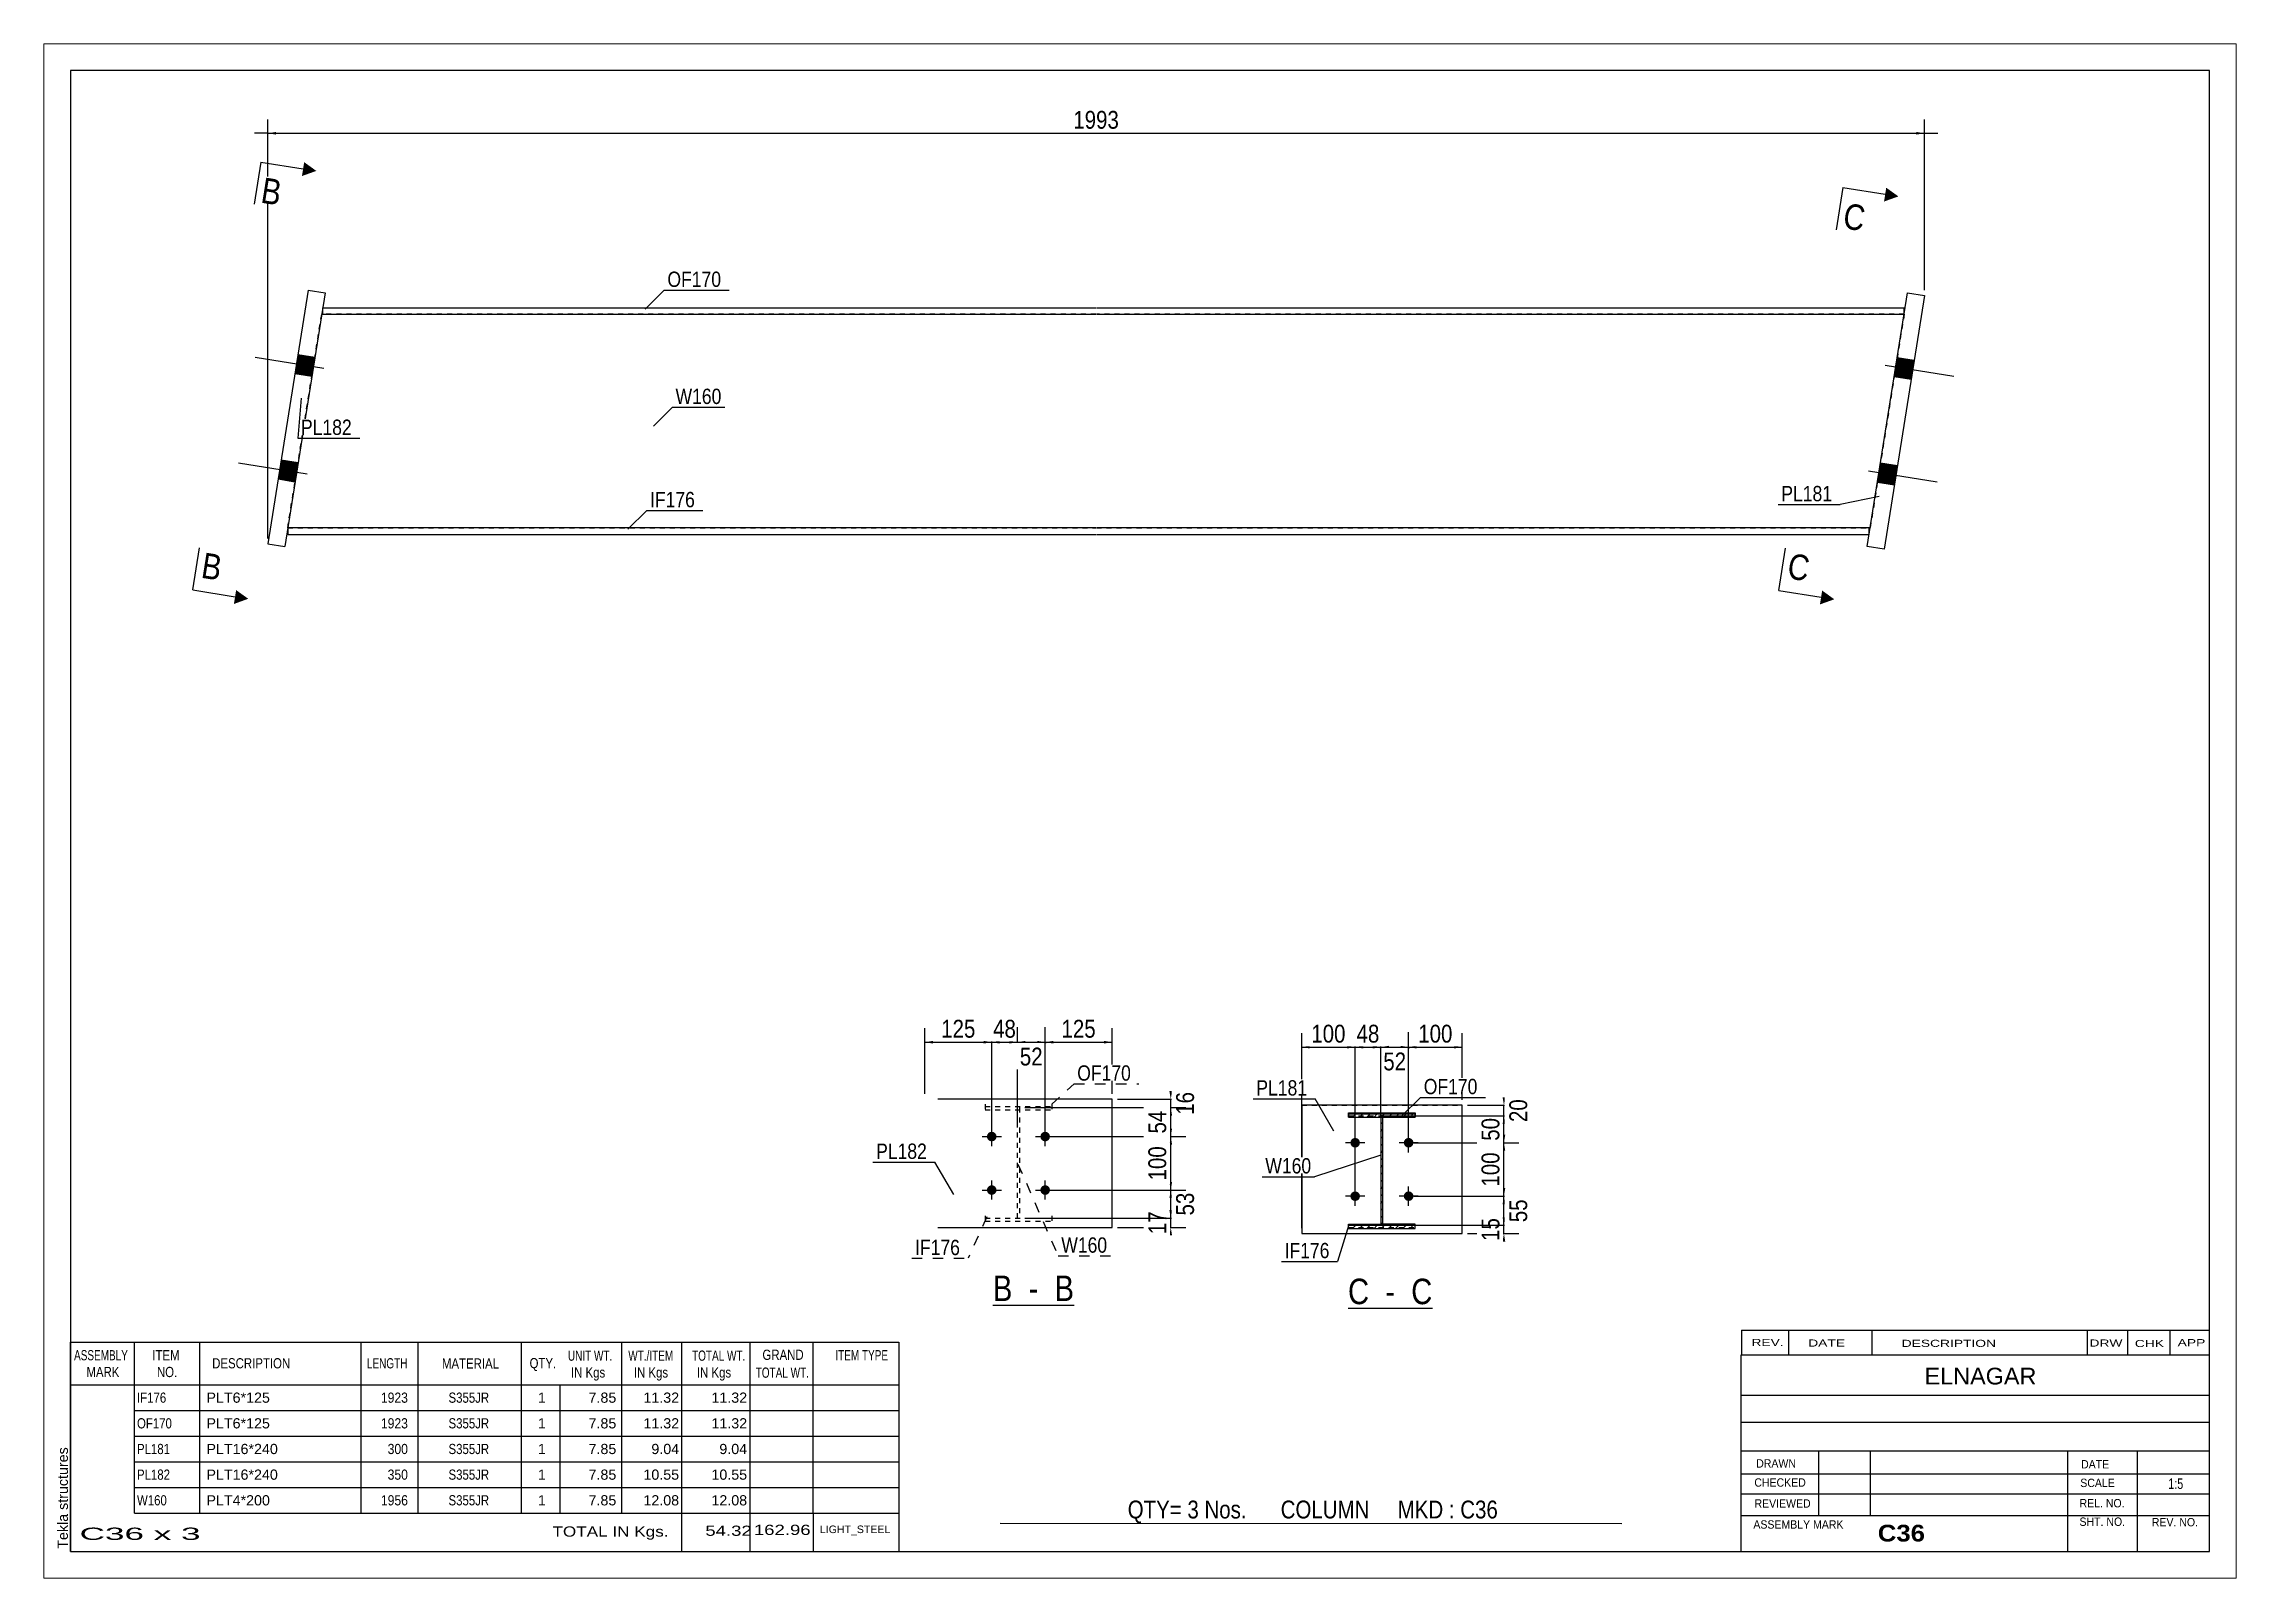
# Paper-space layout 'Layout1' of a CAD drawing. Header units: millimetres. Extents: x 0 to 410, y 0 to 287.
# The model-space entities are those that its viewports show. They can reach past a viewport. Long polylines and large blocks are cut down to what shows.
import ezdxf

# ---------------------------------------------------------------- set-up
doc = ezdxf.new("R2010")
doc.units = ezdxf.units.MM
doc.linetypes.add('DXK_LINE_DOT1', pattern=[1.8814, 0.9407, -0.9407])
doc.linetypes.add('DXK_LINE_DOT2', pattern=[3.9198, 1.9599, -1.9599])
doc.layers.add('Viewport layer', color=7, linetype='Continuous', plot=False)
doc.styles.add('Arial', font='ARIAL.TTF', dxfattribs={"height": 0.2})
doc.styles.add('Arial Bold', font='ARIALBD.TTF', dxfattribs={"height": 0.2})
doc.styles.add('Arial Narrow', font='ARIALN.TTF', dxfattribs={"height": 0.2})

# ---------------------------------------------------------------- blocks, each defined once
blk = doc.blocks.new('Unknown-623536022-1209')
at = {"color": 5, "linetype": 'Continuous'}
for p, q in [((163.83, 85.55), (-236.17, 85.55)), ((-236.17, 85.55), (-236.17, -191.45)), ((163.83, -191.45), (163.83, 85.55)), ((-236.17, -191.45), (163.83, -191.45))]:
    blk.add_line(p, q, dxfattribs=at)
at = {"color": 174, "linetype": 'Continuous', "style": 'Arial'}
blk.add_text('Tekla structures', height=1.9102, rotation=90, dxfattribs=at).set_placement((-236.67, -190.95))
blk = doc.blocks.new('Unknown-623536022-13 - 1518')
at = {"color": 7, "linetype": 'Continuous'}
blk.add_line((-63.68, -145.37), (-48.51, -145.37), dxfattribs=at)
at = {"color": 0, "linetype": 'Continuous'}
blk.add_wipeout([(-60.03, -144.62), (-60.03, -139.62), (-63.68, -139.62), (-63.68, -144.62)], dxfattribs=at)
blk.add_wipeout([(-53.66, -144.62), (-53.66, -139.62), (-58.53, -139.62), (-58.53, -144.62)], dxfattribs=at)
at = {"color": 6, "linetype": 'Continuous', "style": 'Arial Narrow'}
for s, height, p in [('B', 4.77, (-63.68, -144.62)), (' - ', 4.772, (-58.53, -144.62))]:
    blk.add_text(s, height=height, dxfattribs=at).set_placement(p)
at = {"color": 0, "linetype": 'Continuous'}
blk.add_wipeout([(-48.51, -144.62), (-48.51, -139.62), (-52.16, -139.62), (-52.16, -144.62)], dxfattribs=at)
at = {"color": 6, "linetype": 'Continuous', "style": 'Arial Narrow'}
blk.add_text('B', height=4.77, dxfattribs=at).set_placement((-52.16, -144.62))
blk = doc.blocks.new('Unknown-623536022-14 - 1643')
at = {"color": 7, "linetype": 'Continuous'}
blk.add_line((2.73, -145.95), (18.51, -145.95), dxfattribs=at)
at = {"color": 0, "linetype": 'Continuous'}
blk.add_wipeout([(6.68, -145.2), (6.68, -140.2), (2.73, -140.2), (2.73, -145.2)], dxfattribs=at)
blk.add_wipeout([(13.05, -145.2), (13.05, -140.2), (8.18, -140.2), (8.18, -145.2)], dxfattribs=at)
at = {"color": 6, "linetype": 'Continuous', "style": 'Arial Narrow'}
for s, height, p in [('C', 4.77, (2.73, -145.2)), (' - ', 4.772, (8.18, -145.2))]:
    blk.add_text(s, height=height, dxfattribs=at).set_placement(p)
at = {"color": 0, "linetype": 'Continuous'}
blk.add_wipeout([(18.51, -145.2), (18.51, -140.2), (14.55, -140.2), (14.55, -145.2)], dxfattribs=at)
at = {"color": 6, "linetype": 'Continuous', "style": 'Arial Narrow'}
blk.add_text('C', height=4.77, dxfattribs=at).set_placement((14.55, -145.2))
blk = doc.blocks.new('Part-623536022-1344 - 1336')
at = {"color": 7, "linetype": 'DXK_LINE_DOT1'}
for p, q in [((-195.57, 0), (-189.2, 40)), ((-44.42, 40), (-189.05, 40)), ((106.74, 40), (-44.32, 40)), ((106.74, 40), (100.38, 0)), ((-195.57, 0), (-44.42, 0)), ((-44.32, 0), (100.22, 0))]:
    blk.add_line(p, q, dxfattribs=at)
at = {"color": 2, "linetype": 'Continuous'}
for p, q in [((-189.05, 40), (-189.2, 40)), ((100.22, 0), (100.38, 0))]:
    blk.add_line(p, q, dxfattribs=at)
blk = doc.blocks.new('Bolt-623536022-1338 - 1336')
at = {"linetype": 'Continuous'}
for points in [[(-193.65, 32.4), (-194.22, 28.85), (-191.06, 28.35), (-190.49, 31.9)], [(-193.65, 32.4), (-194.22, 28.85), (-191.06, 28.35), (-190.49, 31.9)], [(-196.79, 12.65), (-197.36, 9.1), (-194.2, 8.59), (-193.63, 12.15)], [(-196.79, 12.65), (-197.36, 9.1), (-194.2, 8.59), (-193.63, 12.15)]]:
    blk.add_hatch(color=3, dxfattribs=at).paths.add_polyline_path(points)
at = {"color": 3, "linetype": 'Continuous'}
for p, q in [((-188.8, 29.81), (-201.64, 31.85)), ((-188.8, 29.81), (-201.64, 31.85)), ((-191.06, 28.35), (-194.22, 28.85)), ((-191.06, 28.35), (-194.22, 28.85)), ((-190.49, 31.9), (-193.65, 32.4)), ((-190.49, 31.9), (-193.65, 32.4)), ((-193.63, 12.15), (-196.79, 12.65)), ((-193.63, 12.15), (-196.79, 12.65)), ((-191.94, 10.06), (-204.78, 12.1)), ((-191.94, 10.06), (-204.78, 12.1)), ((-194.2, 8.59), (-197.36, 9.1)), ((-194.2, 8.59), (-197.36, 9.1))]:
    blk.add_line(p, q, dxfattribs=at)
blk = doc.blocks.new('Bolt-623536022-1339 - 1336')
at = {"linetype": 'Continuous'}
for points in [[(105.45, 31.9), (104.89, 28.35), (108.05, 27.84), (108.61, 31.4)], [(105.45, 31.9), (104.89, 28.35), (108.05, 27.84), (108.61, 31.4)], [(102.31, 12.15), (101.75, 8.59), (104.91, 8.09), (105.47, 11.65)], [(102.31, 12.15), (101.75, 8.59), (104.91, 8.09), (105.47, 11.65)]]:
    blk.add_hatch(color=3, dxfattribs=at).paths.add_polyline_path(points)
at = {"color": 3, "linetype": 'Continuous'}
for p, q in [((103.19, 30.44), (116.03, 28.4)), ((103.19, 30.44), (116.03, 28.4)), ((105.45, 31.9), (108.61, 31.4)), ((105.45, 31.9), (108.61, 31.4)), ((104.89, 28.35), (108.05, 27.84)), ((104.89, 28.35), (108.05, 27.84)), ((100.05, 10.69), (112.89, 8.64)), ((100.05, 10.69), (112.89, 8.64)), ((101.75, 8.59), (104.91, 8.09)), ((101.75, 8.59), (104.91, 8.09)), ((102.31, 12.15), (105.47, 11.65)), ((102.31, 12.15), (105.47, 11.65))]:
    blk.add_line(p, q, dxfattribs=at)
blk = doc.blocks.new('Part-623536022-1366 - 1336')
at = {"color": 2, "linetype": 'Continuous'}
for p, q in [((-191.74, 44.45), (-199.27, -2.95)), ((-188.58, 43.95), (-196.11, -3.45)), ((-191.74, 44.45), (-188.58, 43.95)), ((-199.27, -2.95), (-196.11, -3.45))]:
    blk.add_line(p, q, dxfattribs=at)
blk = doc.blocks.new('Part-623536022-1371 - 1336')
at = {"color": 2, "linetype": 'Continuous'}
for p, q in [((99.83, -3.45), (107.37, 43.95)), ((110.53, 43.45), (102.99, -3.96)), ((107.37, 43.95), (110.53, 43.45)), ((102.99, -3.96), (99.83, -3.45))]:
    blk.add_line(p, q, dxfattribs=at)
blk = doc.blocks.new('Part-623536022-1393 - 1336')
at = {"color": 2, "linetype": 'Continuous'}
for p, q in [((-44.42, 0), (-195.57, 0)), ((-195.57, 0), (-195.57, -1.2)), ((100.22, 0), (-44.32, 0)), ((100.22, -1), (100.22, 0)), ((-195.57, -1.2), (-44.42, -1.2)), ((-44.32, -1.2), (100.19, -1.2))]:
    blk.add_line(p, q, dxfattribs=at)
at = {"color": 7, "linetype": 'DXK_LINE_DOT1'}
for p, q in [((100.19, -1.2), (100.22, -1.2)), ((100.22, -1.2), (100.22, -1))]:
    blk.add_line(p, q, dxfattribs=at)
blk = doc.blocks.new('Part-623536022-1415 - 1336')
at = {"color": 7, "linetype": 'DXK_LINE_DOT1'}
for q in [(-189.01, 41.2), (-189.05, 41)]:
    blk.add_line((-189.05, 41.2), q, dxfattribs=at)
at = {"color": 2, "linetype": 'Continuous'}
for p, q in [((-189.01, 41.2), (-44.42, 41.2)), ((-44.32, 41.2), (106.74, 41.2)), ((106.74, 40), (106.74, 41.2)), ((-189.05, 41), (-189.05, 40)), ((-189.05, 40), (-44.42, 40)), ((-44.32, 40), (106.74, 40))]:
    blk.add_line(p, q, dxfattribs=at)
blk = doc.blocks.new('Part-623536022-1524 - 1518')
at = {"color": 7, "linetype": 'DXK_LINE_DOT1'}
for p, q in [((-65.15, -107.81), (-65.15, -108.84)), ((-65.15, -108.25), (-52.65, -108.25)), ((-65.15, -108.84), (-52.65, -108.84)), ((-52.65, -107.81), (-52.65, -108.84))]:
    blk.add_line(p, q, dxfattribs=at)
blk = doc.blocks.new('Part-623536022-1529 - 1518')
at = {"color": 7, "linetype": 'DXK_LINE_DOT1'}
for p, q in [((-65.15, -128.67), (-65.15, -129.7)), ((-65.15, -129.1), (-52.65, -129.1)), ((-65.15, -129.7), (-52.65, -129.7)), ((-52.65, -128.67), (-52.65, -129.7))]:
    blk.add_line(p, q, dxfattribs=at)
blk = doc.blocks.new('Bolt-623536022-1542 - 1518')
at = {"linetype": 'Continuous'}
for points in [[(-64.8, -113.85, -1), (-63, -113.85, -1)], [(-54.8, -113.85, -1), (-53, -113.85, -1)], [(-64.8, -123.85, -1), (-63, -123.85, -1)], [(-54.8, -123.85, -1), (-53, -123.85, -1)]]:
    blk.add_hatch(color=3, dxfattribs=at).paths.add_polyline_path(points)
at = {"color": 3, "linetype": 'Continuous'}
for p, q in [((-65.7, -113.85), (-62.1, -113.85)), ((-63.9, -115.65), (-63.9, -112.05)), ((-55.7, -113.85), (-52.1, -113.85)), ((-53.9, -115.65), (-53.9, -112.05)), ((-63.9, -125.65), (-63.9, -122.05)), ((-53.9, -125.65), (-53.9, -122.05)), ((-65.7, -123.85), (-62.1, -123.85)), ((-55.7, -123.85), (-52.1, -123.85))]:
    blk.add_line(p, q, dxfattribs=at)
blk = doc.blocks.new('Part-623536022-1535 - 1518')
at = {"color": 2, "linetype": 'Continuous'}
for p, q in [((-41.4, -106.85), (-73.97, -106.85)), ((-41.4, -130.85), (-41.4, -106.85)), ((-73.97, -130.85), (-41.4, -130.85))]:
    blk.add_line(p, q, dxfattribs=at)
blk = doc.blocks.new('Part-623536022-1540 - 1518')
at = {"color": 7, "linetype": 'DXK_LINE_DOT1'}
for p, q in [((-59.1, -129.1), (-59.1, -108.42)), ((-59.1, -108.85), (-58.7, -108.85)), ((-58.7, -108.42), (-58.7, -129.1))]:
    blk.add_line(p, q, dxfattribs=at)
blk = doc.blocks.new('Part-623536022-1662 - 1643')
at = {"linetype": 'Continuous'}
h = blk.add_hatch(dxfattribs=at)
h.set_pattern_fill('', scale=0.3, style=0, pattern_type=0)
h.set_pattern_definition([(45, (2.8157, -130.4529), (-0.67352, 0.67352), [])])
h.paths.add_polyline_path([(15.32, -130.45), (2.82, -130.45), (2.82, -131.06), (15.32, -131.06)])
at = {"color": 2, "linetype": 'Continuous'}
for p, q in [((2.82, -130.26), (8.87, -130.26)), ((2.82, -130.45), (2.82, -130.26)), ((2.82, -131.06), (2.82, -130.45)), ((2.82, -130.45), (15.32, -130.45)), ((2.82, -131.06), (15.32, -131.06)), ((15.32, -130.26), (9.27, -130.26)), ((15.32, -130.45), (15.32, -130.26)), ((15.32, -131.06), (15.32, -130.45))]:
    blk.add_line(p, q, dxfattribs=at)
at = {"color": 7, "linetype": 'DXK_LINE_DOT1'}
for p, q in [((2.82, -131.06), (2.82, -130.45)), ((2.82, -130.86), (15.32, -130.86)), ((9.27, -130.26), (8.87, -130.26)), ((15.32, -131.06), (15.32, -130.45))]:
    blk.add_line(p, q, dxfattribs=at)
blk = doc.blocks.new('Bolt-623536022-1646 - 1643')
at = {"linetype": 'Continuous'}
for points in [[(3.17, -115, -1), (4.97, -115, -1)], [(13.17, -115, -1), (14.97, -115, -1)], [(3.17, -125, -1), (4.97, -125, -1)], [(13.17, -125, -1), (14.97, -125, -1)]]:
    blk.add_hatch(color=3, dxfattribs=at).paths.add_polyline_path(points)
at = {"color": 3, "linetype": 'Continuous'}
for p, q in [((4.07, -116.8), (4.07, -113.2)), ((14.07, -116.8), (14.07, -113.2)), ((5.87, -115), (2.27, -115)), ((15.87, -115), (12.27, -115)), ((5.87, -125), (2.27, -125)), ((4.07, -126.8), (4.07, -123.2)), ((15.87, -125), (12.27, -125)), ((14.07, -126.8), (14.07, -123.2))]:
    blk.add_line(p, q, dxfattribs=at)
blk = doc.blocks.new('Part-623536022-1651 - 1643')
at = {"linetype": 'Continuous'}
h = blk.add_hatch(dxfattribs=at)
h.set_pattern_fill('', scale=0.3, style=0, pattern_type=0)
h.set_pattern_definition([(45, (8.8657, -110.2016), (-0.67352, 0.67352), [])])
h.paths.add_polyline_path([(9.27, -110.2), (8.87, -110.2), (8.87, -130.45), (9.27, -130.45)])
at = {"color": 7, "linetype": 'DXK_LINE_DOT1'}
for p, q in [((9.27, -110), (8.87, -110)), ((8.87, -110), (8.87, -130.45)), ((9.27, -130.45), (9.27, -110)), ((8.87, -130.25), (9.27, -130.25))]:
    blk.add_line(p, q, dxfattribs=at)
at = {"color": 2, "linetype": 'Continuous'}
for p, q in [((9.27, -110.2), (8.87, -110.2)), ((8.87, -110.2), (8.87, -130.45)), ((9.27, -130.45), (9.27, -110.2)), ((8.87, -130.45), (9.27, -130.45))]:
    blk.add_line(p, q, dxfattribs=at)
blk = doc.blocks.new('Part-623536022-1657 - 1643')
at = {"color": 2, "linetype": 'Continuous'}
for p, q in [((24.07, -108), (-5.93, -108)), ((-5.93, -108), (-5.93, -132)), ((24.07, -132), (24.07, -108)), ((-5.93, -132), (24.07, -132))]:
    blk.add_line(p, q, dxfattribs=at)
at = {"color": 7, "linetype": 'DXK_LINE_DOT1'}
for p, q in [((-5.93, -108), (24.07, -108)), ((-5.93, -132), (24.07, -132))]:
    blk.add_line(p, q, dxfattribs=at)
blk = doc.blocks.new('Part-623536022-1667 - 1643')
at = {"linetype": 'Continuous'}
h = blk.add_hatch(dxfattribs=at)
h.set_pattern_fill('', scale=0.3, style=0, pattern_type=0)
h.set_pattern_definition([(45, (2.8157, -109.59405), (-0.67352, 0.67352), [])])
h.paths.add_polyline_path([(15.32, -109.59), (2.82, -109.59), (2.82, -110.2), (15.32, -110.2)])
at = {"color": 2, "linetype": 'Continuous'}
for p, q in [((2.82, -109.59), (2.82, -109.41)), ((2.82, -109.41), (15.32, -109.41)), ((2.82, -110.2), (2.82, -109.59)), ((2.82, -109.59), (15.32, -109.59)), ((2.82, -110.2), (15.32, -110.2)), ((15.32, -109.41), (15.32, -109.59)), ((15.32, -110.2), (15.32, -109.59))]:
    blk.add_line(p, q, dxfattribs=at)
at = {"color": 7, "linetype": 'DXK_LINE_DOT1'}
for p, q in [((2.82, -109.59), (2.82, -110.2)), ((2.82, -110), (8.87, -110)), ((9.27, -110), (15.32, -110)), ((15.32, -109.59), (15.32, -110.2))]:
    blk.add_line(p, q, dxfattribs=at)
blk = doc.blocks.new('StraightDimension-623536022-1477 - 1336')
at = {"linetype": 'Continuous'}
for points in [[(-197.77, 73.57), (-199.27, 73.82), (-197.77, 74.07)], [(109.03, 74.07), (110.53, 73.82), (109.03, 73.57)]]:
    blk.add_hatch(color=4, dxfattribs=at).paths.add_polyline_path(points)
at = {"color": 4, "linetype": 'Continuous'}
for p, q in [((-199.27, 73.82), (-201.77, 73.82)), ((-199.27, -1.95), (-199.27, 76.42)), ((-199.27, 73.82), (110.53, 73.82)), ((110.53, 44.45), (110.53, 76.42)), ((110.53, 73.82), (113.03, 73.82))]:
    blk.add_line(p, q, dxfattribs=at)
at = {"color": 0}
blk.add_wipeout([(-39.41, 73.97), (-39.41, 78.87), (-49.34, 78.87), (-49.34, 73.97)], dxfattribs=at)
at = {"color": 4, "style": 'Arial Narrow'}
blk.add_text('1993', height=3.34, dxfattribs=at).set_placement((-48.64, 74.67))
blk = doc.blocks.new('StraightDimension-623536022-1583 - 1518')
at = {"linetype": 'Continuous'}
for points in [[(-30.17, -105.35), (-30.42, -106.85), (-30.67, -105.35)], [(-30.67, -109.92), (-30.42, -108.42), (-30.17, -109.92)]]:
    blk.add_hatch(color=4, dxfattribs=at).paths.add_polyline_path(points)
at = {"color": 4, "linetype": 'Continuous'}
for p, q in [((-57.7, -108.42), (-27.82, -108.42)), ((-40.4, -106.85), (-27.82, -106.85)), ((-30.42, -108.42), (-30.42, -106.85))]:
    blk.add_line(p, q, dxfattribs=at)
at = {"color": 0}
blk.add_wipeout([(-25.37, -104.8), (-30.27, -104.8), (-30.27, -110.47), (-25.37, -110.47)], dxfattribs=at)
at = {"color": 4, "style": 'Arial Narrow'}
blk.add_text('16', height=3.34, rotation=90.0002, dxfattribs=at).set_placement((-26.07, -109.77))
blk = doc.blocks.new('StraightDimension-623536022-1544 - 1518')
at = {"linetype": 'Continuous'}
for points in [[(-30.17, -127.6), (-30.42, -129.1), (-30.67, -127.6)], [(-30.67, -132.35), (-30.42, -130.85), (-30.17, -132.35)]]:
    blk.add_hatch(color=4, dxfattribs=at).paths.add_polyline_path(points)
at = {"color": 4, "linetype": 'Continuous'}
for p, q in [((-57.7, -129.1), (-27.62, -129.1)), ((-40.4, -130.85), (-27.62, -130.85)), ((-30.42, -130.85), (-30.42, -129.1))]:
    blk.add_line(p, q, dxfattribs=at)
at = {"color": 0}
blk.add_wipeout([(-30.57, -127.14), (-35.47, -127.14), (-35.47, -132.81), (-30.57, -132.81)], dxfattribs=at)
at = {"color": 4, "style": 'Arial Narrow'}
blk.add_text('17', height=3.34, rotation=90.0002, dxfattribs=at).set_placement((-31.27, -132.11))
blk = doc.blocks.new('StraightDimension-623536022-1552 - 1518')
at = {"linetype": 'Continuous'}
for points in [[(-30.67, -125.35), (-30.42, -123.85), (-30.17, -125.35)], [(-30.17, -127.6), (-30.42, -129.1), (-30.67, -127.6)]]:
    blk.add_hatch(color=4, dxfattribs=at).paths.add_polyline_path(points)
at = {"color": 4, "linetype": 'Continuous'}
for p, q in [((-52.9, -123.85), (-27.82, -123.85)), ((-30.42, -129.1), (-30.42, -123.85)), ((-57.7, -129.1), (-27.82, -129.1))]:
    blk.add_line(p, q, dxfattribs=at)
at = {"color": 0}
blk.add_wipeout([(-25.37, -123.64), (-30.27, -123.64), (-30.27, -129.31), (-25.37, -129.31)], dxfattribs=at)
at = {"color": 4, "style": 'Arial Narrow'}
blk.add_text('53', height=3.34, rotation=90.0002, dxfattribs=at).set_placement((-26.07, -128.61))
blk = doc.blocks.new('StraightDimension-623536022-1560 - 1518')
at = {"linetype": 'Continuous'}
for points in [[(-30.67, -115.35), (-30.42, -113.85), (-30.17, -115.35)], [(-30.17, -122.35), (-30.42, -123.85), (-30.67, -122.35)]]:
    blk.add_hatch(color=4, dxfattribs=at).paths.add_polyline_path(points)
at = {"color": 4, "linetype": 'Continuous'}
for p, q in [((-52.9, -113.85), (-27.62, -113.85)), ((-30.42, -123.85), (-30.42, -113.85)), ((-52.9, -123.85), (-27.62, -123.85))]:
    blk.add_line(p, q, dxfattribs=at)
at = {"color": 0}
blk.add_wipeout([(-30.57, -114.95), (-35.47, -114.95), (-35.47, -122.75), (-30.57, -122.75)], dxfattribs=at)
at = {"color": 4, "style": 'Arial Narrow'}
blk.add_text('100', height=3.34, rotation=90.0002, dxfattribs=at).set_placement((-31.27, -122.05))
blk = doc.blocks.new('StraightDimension-623536022-1570 - 1518')
at = {"linetype": 'Continuous'}
for points in [[(-30.67, -109.92), (-30.42, -108.42), (-30.17, -109.92)], [(-30.17, -112.35), (-30.42, -113.85), (-30.67, -112.35)]]:
    blk.add_hatch(color=4, dxfattribs=at).paths.add_polyline_path(points)
at = {"color": 4, "linetype": 'Continuous'}
for p, q in [((-57.7, -108.42), (-27.62, -108.42)), ((-30.42, -113.85), (-30.42, -108.42)), ((-52.9, -113.85), (-27.62, -113.85))]:
    blk.add_line(p, q, dxfattribs=at)
at = {"color": 0}
blk.add_wipeout([(-30.57, -108.3), (-35.47, -108.3), (-35.47, -113.97), (-30.57, -113.97)], dxfattribs=at)
at = {"color": 4, "style": 'Arial Narrow'}
blk.add_text('54', height=3.34, rotation=90.0002, dxfattribs=at).set_placement((-31.27, -113.27))
blk = doc.blocks.new('StraightDimension-623536022-1597 - 1518')
at = {"linetype": 'Continuous'}
for points in [[(-74.9, -96.45), (-76.4, -96.2), (-74.9, -95.95)], [(-65.4, -95.95), (-63.9, -96.2), (-65.4, -96.45)]]:
    blk.add_hatch(color=4, dxfattribs=at).paths.add_polyline_path(points)
at = {"color": 4, "linetype": 'Continuous'}
for p, q in [((-76.4, -105.85), (-76.4, -93.6)), ((-63.9, -112.85), (-63.9, -93.6)), ((-76.4, -96.2), (-63.9, -96.2))]:
    blk.add_line(p, q, dxfattribs=at)
at = {"color": 0}
blk.add_wipeout([(-66.25, -96.05), (-66.25, -91.15), (-74.05, -91.15), (-74.05, -96.05)], dxfattribs=at)
at = {"color": 4, "style": 'Arial Narrow'}
blk.add_text('125', height=3.34, dxfattribs=at).set_placement((-73.35, -95.35))
blk = doc.blocks.new('StraightDimension-623536022-1607 - 1518')
at = {"linetype": 'Continuous'}
for points in [[(-62.4, -96.45), (-63.9, -96.2), (-62.4, -95.95)], [(-60.6, -95.95), (-59.1, -96.2), (-60.6, -96.45)]]:
    blk.add_hatch(color=4, dxfattribs=at).paths.add_polyline_path(points)
at = {"color": 4, "linetype": 'Continuous'}
for p, q in [((-63.9, -112.85), (-63.9, -93.6)), ((-59.1, -111.28), (-59.1, -93.6)), ((-63.9, -96.2), (-59.1, -96.2))]:
    blk.add_line(p, q, dxfattribs=at)
at = {"color": 0}
blk.add_wipeout([(-58.67, -96.05), (-58.67, -91.15), (-64.34, -91.15), (-64.34, -96.05)], dxfattribs=at)
at = {"color": 4, "style": 'Arial Narrow'}
blk.add_text('48', height=3.34, dxfattribs=at).set_placement((-63.64, -95.35))
blk = doc.blocks.new('StraightDimension-623536022-1620 - 1518')
at = {"linetype": 'Continuous'}
for points in [[(-57.6, -96.45), (-59.1, -96.2), (-57.6, -95.95)], [(-55.4, -95.95), (-53.9, -96.2), (-55.4, -96.45)]]:
    blk.add_hatch(color=4, dxfattribs=at).paths.add_polyline_path(points)
at = {"color": 4, "linetype": 'Continuous'}
for p, q in [((-59.1, -111.28), (-59.1, -93.4)), ((-53.9, -112.85), (-53.9, -93.4)), ((-59.1, -96.2), (-53.9, -96.2))]:
    blk.add_line(p, q, dxfattribs=at)
at = {"color": 0}
blk.add_wipeout([(-53.67, -101.25), (-53.67, -96.35), (-59.34, -96.35), (-59.34, -101.25)], dxfattribs=at)
at = {"color": 4, "style": 'Arial Narrow'}
blk.add_text('52', height=3.34, dxfattribs=at).set_placement((-58.64, -100.55))
blk = doc.blocks.new('StraightDimension-623536022-1631 - 1518')
at = {"linetype": 'Continuous'}
for points in [[(-52.4, -96.45), (-53.9, -96.2), (-52.4, -95.95)], [(-42.9, -95.95), (-41.4, -96.2), (-42.9, -96.45)]]:
    blk.add_hatch(color=4, dxfattribs=at).paths.add_polyline_path(points)
at = {"color": 4, "linetype": 'Continuous'}
for p, q in [((-53.9, -112.85), (-53.9, -93.6)), ((-41.4, -105.85), (-41.4, -93.6)), ((-53.9, -96.2), (-41.4, -96.2))]:
    blk.add_line(p, q, dxfattribs=at)
at = {"color": 0}
blk.add_wipeout([(-43.75, -96.05), (-43.75, -91.15), (-51.55, -91.15), (-51.55, -96.05)], dxfattribs=at)
at = {"color": 4, "style": 'Arial Narrow'}
blk.add_text('125', height=3.34, dxfattribs=at).set_placement((-50.85, -95.35))
blk = doc.blocks.new('StraightDimension-623536022-1711 - 1643')
at = {"linetype": 'Continuous'}
for points in [[(31.64, -116.5), (31.89, -115), (32.14, -116.5)], [(32.14, -123.5), (31.89, -125), (31.64, -123.5)]]:
    blk.add_hatch(color=4, dxfattribs=at).paths.add_polyline_path(points)
at = {"color": 4, "linetype": 'Continuous'}
for p, q in [((15.07, -115), (34.69, -115)), ((31.89, -125), (31.89, -115)), ((15.07, -125), (34.69, -125))]:
    blk.add_line(p, q, dxfattribs=at)
at = {"color": 0}
blk.add_wipeout([(31.74, -116.1), (26.84, -116.1), (26.84, -123.9), (31.74, -123.9)], dxfattribs=at)
at = {"color": 4, "style": 'Arial Narrow'}
blk.add_text('100', height=3.34, rotation=90.0002, dxfattribs=at).set_placement((31.04, -123.2))
blk = doc.blocks.new('StraightDimension-623536022-1722 - 1643')
at = {"linetype": 'Continuous'}
for points in [[(10.37, -97.37), (8.87, -97.12), (10.37, -96.87)], [(12.57, -96.87), (14.07, -97.12), (12.57, -97.37)]]:
    blk.add_hatch(color=4, dxfattribs=at).paths.add_polyline_path(points)
at = {"color": 4, "linetype": 'Continuous'}
for p, q in [((8.87, -110.18), (8.87, -94.32)), ((8.87, -97.12), (14.07, -97.12)), ((14.07, -114), (14.07, -94.32))]:
    blk.add_line(p, q, dxfattribs=at)
at = {"color": 0}
blk.add_wipeout([(14.3, -102.17), (14.3, -97.27), (8.63, -97.27), (8.63, -102.17)], dxfattribs=at)
at = {"color": 4, "style": 'Arial Narrow'}
blk.add_text('52', height=3.34, dxfattribs=at).set_placement((9.33, -101.47))
blk = doc.blocks.new('StraightDimension-623536022-1731 - 1643')
at = {"linetype": 'Continuous'}
for points in [[(15.57, -97.37), (14.07, -97.12), (15.57, -96.87)], [(22.57, -96.87), (24.07, -97.12), (22.57, -97.37)]]:
    blk.add_hatch(color=4, dxfattribs=at).paths.add_polyline_path(points)
at = {"color": 4, "linetype": 'Continuous'}
for p, q in [((14.07, -114), (14.07, -94.52)), ((14.07, -97.12), (24.07, -97.12)), ((24.07, -107), (24.07, -94.52))]:
    blk.add_line(p, q, dxfattribs=at)
at = {"color": 0}
blk.add_wipeout([(22.96, -96.97), (22.96, -92.07), (15.17, -92.07), (15.17, -96.97)], dxfattribs=at)
at = {"color": 4, "style": 'Arial Narrow'}
blk.add_text('100', height=3.34, dxfattribs=at).set_placement((15.87, -96.27))
blk = doc.blocks.new('StraightDimension-623536022-1669 - 1643')
at = {"linetype": 'Continuous'}
for points in [[(31.64, -111.5), (31.89, -110), (32.14, -111.5)], [(32.14, -113.5), (31.89, -115), (31.64, -113.5)]]:
    blk.add_hatch(color=4, dxfattribs=at).paths.add_polyline_path(points)
at = {"color": 4, "linetype": 'Continuous'}
for p, q in [((10.27, -110), (34.69, -110)), ((31.89, -115), (31.89, -110)), ((15.07, -115), (34.69, -115))]:
    blk.add_line(p, q, dxfattribs=at)
at = {"color": 0}
blk.add_wipeout([(31.74, -109.67), (26.84, -109.67), (26.84, -115.33), (31.74, -115.33)], dxfattribs=at)
at = {"color": 4, "style": 'Arial Narrow'}
blk.add_text('50', height=3.34, rotation=90.0002, dxfattribs=at).set_placement((31.04, -114.63))
blk = doc.blocks.new('StraightDimension-623536022-1741 - 1643')
at = {"linetype": 'Continuous'}
for points in [[(-4.43, -97.37), (-5.93, -97.12), (-4.43, -96.87)], [(2.57, -96.87), (4.07, -97.12), (2.57, -97.37)]]:
    blk.add_hatch(color=4, dxfattribs=at).paths.add_polyline_path(points)
at = {"color": 4, "linetype": 'Continuous'}
for p, q in [((-5.93, -131), (-5.93, -94.52)), ((-5.93, -97.12), (4.07, -97.12)), ((4.07, -124), (4.07, -94.52))]:
    blk.add_line(p, q, dxfattribs=at)
at = {"color": 0}
blk.add_wipeout([(2.96, -96.97), (2.96, -92.07), (-4.83, -92.07), (-4.83, -96.97)], dxfattribs=at)
at = {"color": 4, "style": 'Arial Narrow'}
blk.add_text('100', height=3.34, dxfattribs=at).set_placement((-4.13, -96.27))
blk = doc.blocks.new('StraightDimension-623536022-1677 - 1643')
at = {"linetype": 'Continuous'}
for points in [[(32.14, -106.5), (31.89, -108), (31.64, -106.5)], [(31.64, -111.5), (31.89, -110), (32.14, -111.5)]]:
    blk.add_hatch(color=4, dxfattribs=at).paths.add_polyline_path(points)
at = {"color": 4, "linetype": 'Continuous'}
for p, q in [((10.27, -110), (34.49, -110)), ((25.07, -108), (34.49, -108)), ((31.89, -110), (31.89, -108))]:
    blk.add_line(p, q, dxfattribs=at)
at = {"color": 0}
blk.add_wipeout([(36.94, -106.17), (32.04, -106.17), (32.04, -111.83), (36.94, -111.83)], dxfattribs=at)
at = {"color": 4, "style": 'Arial Narrow'}
blk.add_text('20', height=3.34, rotation=90.0002, dxfattribs=at).set_placement((36.24, -111.13))
blk = doc.blocks.new('StraightDimension-623536022-1685 - 1643')
at = {"linetype": 'Continuous'}
for points in [[(32.14, -128.95), (31.89, -130.45), (31.64, -128.95)], [(31.64, -133.5), (31.89, -132), (32.14, -133.5)]]:
    blk.add_hatch(color=4, dxfattribs=at).paths.add_polyline_path(points)
at = {"color": 4, "linetype": 'Continuous'}
for p, q in [((10.27, -130.45), (34.69, -130.45)), ((31.89, -132), (31.89, -130.45)), ((25.07, -132), (34.69, -132))]:
    blk.add_line(p, q, dxfattribs=at)
at = {"color": 0}
blk.add_wipeout([(31.74, -128.39), (26.84, -128.39), (26.84, -134.06), (31.74, -134.06)], dxfattribs=at)
at = {"color": 4, "style": 'Arial Narrow'}
blk.add_text('15', height=3.34, rotation=90.0002, dxfattribs=at).set_placement((31.04, -133.36))
blk = doc.blocks.new('StraightDimension-623536022-1698 - 1643')
at = {"linetype": 'Continuous'}
for points in [[(31.64, -126.5), (31.89, -125), (32.14, -126.5)], [(32.14, -128.95), (31.89, -130.45), (31.64, -128.95)]]:
    blk.add_hatch(color=4, dxfattribs=at).paths.add_polyline_path(points)
at = {"color": 4, "linetype": 'Continuous'}
for p, q in [((15.07, -125), (34.49, -125)), ((31.89, -130.45), (31.89, -125)), ((10.27, -130.45), (34.49, -130.45))]:
    blk.add_line(p, q, dxfattribs=at)
at = {"color": 0}
blk.add_wipeout([(36.94, -124.89), (32.04, -124.89), (32.04, -130.56), (36.94, -130.56)], dxfattribs=at)
at = {"color": 4, "style": 'Arial Narrow'}
blk.add_text('55', height=3.34, rotation=90.0002, dxfattribs=at).set_placement((36.24, -129.86))
blk = doc.blocks.new('StraightDimension-623536022-1751 - 1643')
at = {"linetype": 'Continuous'}
for points in [[(5.57, -97.37), (4.07, -97.12), (5.57, -96.87)], [(7.37, -96.87), (8.87, -97.12), (7.37, -97.37)]]:
    blk.add_hatch(color=4, dxfattribs=at).paths.add_polyline_path(points)
at = {"color": 4, "linetype": 'Continuous'}
for p, q in [((4.07, -124), (4.07, -94.52)), ((4.07, -97.12), (8.87, -97.12)), ((8.87, -110.18), (8.87, -94.52))]:
    blk.add_line(p, q, dxfattribs=at)
at = {"color": 0}
blk.add_wipeout([(9.3, -96.97), (9.3, -92.07), (3.63, -92.07), (3.63, -96.97)], dxfattribs=at)
at = {"color": 4, "style": 'Arial Narrow'}
blk.add_text('48', height=3.34, dxfattribs=at).set_placement((4.33, -96.27))
blk = doc.blocks.new('CBS_REVISION-623536022-2016')
at = {"color": 7, "linetype": 'Continuous'}
for p, q in [((76.32, -150.06), (76.32, -154.69)), ((76.32, -150.07), (163.82, -150.07)), ((85.11, -150.06), (85.11, -154.69)), ((100.71, -150.06), (100.71, -154.63)), ((140.97, -150.06), (140.97, -154.69)), ((148.51, -150.06), (148.51, -154.69)), ((156.45, -150.07), (156.45, -154.69)), ((76.32, -154.69), (163.82, -154.69))]:
    blk.add_line(p, q, dxfattribs=at)
at = {"color": 7, "style": 'Arial Narrow', "width": 1.7}
for s, height, p in [('REV.', 1.326, (78.18, -153.02)), ('DATE', 1.326, (88.8, -153.13)), ('DESCRIPTION', 1.3257, (106.28, -153.19)), ('DRW', 1.326, (141.4, -153.13)), ('CHK', 1.326, (149.88, -153.22)), ('APP', 1.326, (157.89, -153.06))]:
    blk.add_text(s, height=height, dxfattribs=at).set_placement(p)
blk = doc.blocks.new('CBS_BOM-623536022-2013')
at = {"color": 7, "linetype": 'Continuous'}
for p, q in [((-236.21, -160.28), (-236.21, -152.28)), ((-236.2, -152.28), (-81.28, -152.28)), ((-224.21, -160.28), (-224.21, -152.28)), ((-212.02, -160.28), (-212.02, -152.28)), ((-181.85, -160.28), (-181.85, -152.28)), ((-171.17, -160.28), (-171.17, -152.28)), ((-151.85, -160.28), (-151.85, -152.28)), ((-133.05, -160.28), (-133.05, -152.28)), ((-121.84, -160.28), (-121.84, -152.28)), ((-109.06, -160.28), (-109.06, -152.28)), ((-97.31, -160.28), (-97.31, -152.28)), ((-81.28, -152.28), (-81.29, -160.27)), ((-236.21, -160.28), (-81.28, -160.28)), ((-236.21, -165.08), (-236.21, -160.28)), ((-224.21, -165.08), (-224.21, -160.28)), ((-212.02, -165.08), (-212.02, -160.28)), ((-181.85, -165.08), (-181.85, -160.28)), ((-171.17, -165.08), (-171.17, -160.28)), ((-151.85, -165.08), (-151.85, -160.28)), ((-144.59, -165.08), (-144.59, -160.28)), ((-133.05, -165.08), (-133.05, -160.28)), ((-121.84, -165.08), (-121.84, -160.28)), ((-109.06, -165.08), (-109.06, -160.28)), ((-97.29, -165.08), (-97.29, -160.28)), ((-81.28, -160.28), (-81.28, -165.08)), ((-236.21, -169.88), (-236.21, -165.08)), ((-224.21, -165.08), (-81.28, -165.08)), ((-224.21, -169.88), (-224.21, -165.08)), ((-212.02, -169.88), (-212.02, -165.08)), ((-181.85, -169.88), (-181.85, -165.08)), ((-171.17, -169.88), (-171.17, -165.08)), ((-151.85, -169.88), (-151.85, -165.08)), ((-144.59, -169.88), (-144.59, -165.08)), ((-133.05, -169.88), (-133.05, -165.08)), ((-121.84, -169.88), (-121.84, -165.08)), ((-109.06, -169.88), (-109.06, -165.08)), ((-97.29, -169.88), (-97.29, -165.08)), ((-81.28, -165.08), (-81.28, -169.88)), ((-236.21, -174.68), (-236.21, -169.88)), ((-224.21, -169.88), (-81.28, -169.88)), ((-224.21, -174.68), (-224.21, -169.88)), ((-212.02, -174.68), (-212.02, -169.88)), ((-181.85, -174.68), (-181.85, -169.88)), ((-171.17, -174.68), (-171.17, -169.88)), ((-151.85, -174.68), (-151.85, -169.88)), ((-144.59, -174.68), (-144.59, -169.88)), ((-133.05, -174.68), (-133.05, -169.88)), ((-121.84, -174.68), (-121.84, -169.88)), ((-109.06, -174.68), (-109.06, -169.88)), ((-97.29, -174.68), (-97.29, -169.88)), ((-81.28, -169.88), (-81.28, -174.68)), ((-236.21, -179.48), (-236.21, -174.68)), ((-224.21, -174.68), (-81.28, -174.68)), ((-224.21, -179.48), (-224.21, -174.68)), ((-212.02, -179.48), (-212.02, -174.68)), ((-181.85, -179.48), (-181.85, -174.68)), ((-171.17, -179.48), (-171.17, -174.68)), ((-151.85, -179.48), (-151.85, -174.68)), ((-144.59, -179.48), (-144.59, -174.68)), ((-133.05, -179.48), (-133.05, -174.68)), ((-121.84, -179.48), (-121.84, -174.68)), ((-109.06, -179.48), (-109.06, -174.68)), ((-97.29, -179.48), (-97.29, -174.68)), ((-81.28, -174.68), (-81.28, -179.48)), ((-236.21, -184.28), (-236.21, -179.48)), ((-224.21, -179.48), (-81.28, -179.48)), ((-224.21, -184.28), (-224.21, -179.48)), ((-212.02, -184.28), (-212.02, -179.48)), ((-181.85, -184.28), (-181.85, -179.48)), ((-171.17, -184.28), (-171.17, -179.48)), ((-151.85, -184.28), (-151.85, -179.48)), ((-144.59, -184.28), (-144.59, -179.48)), ((-133.05, -184.28), (-133.05, -179.48)), ((-121.84, -184.28), (-121.84, -179.48)), ((-109.06, -184.28), (-109.06, -179.48)), ((-97.29, -184.28), (-97.29, -179.48)), ((-81.28, -179.48), (-81.28, -184.28)), ((-236.21, -191.48), (-236.21, -184.3)), ((-224.21, -184.28), (-81.28, -184.28)), ((-121.84, -191.48), (-121.84, -184.3)), ((-109.06, -191.48), (-109.06, -184.3)), ((-97.25, -191.48), (-97.25, -184.3)), ((-81.28, -184.28), (-81.28, -191.48)), ((-236.21, -191.48), (-81.28, -191.48))]:
    blk.add_line(p, q, dxfattribs=at)
at = {"color": 3, "linetype": 'Continuous', "style": 'Arial'}
for s, height, width, p in [('ASSEMBLY', 1.91, 0.7, (-235.52, -155.7)), ('ITEM', 1.91, 0.8, (-220.88, -155.7)), ('DESCRIPTION', 1.9102, 0.8, (-209.69, -157.21)), ('LENGTH', 1.91, 0.7, (-180.75, -157.21)), ('MATERIAL', 1.91, 0.8, (-166.72, -157.25)), ('QTY.', 1.91, 0.8, (-150.33, -157.18)), ('UNIT WT.', 1.91, 0.7, (-143.16, -155.78)), ('WT./ITEM', 1.91, 0.7, (-131.87, -155.78)), ('TOTAL WT.', 1.91, 0.7, (-119.94, -155.78)), ('GRAND', 1.91, 0.8, (-106.78, -155.62)), ('ITEM TYPE', 1.91, 0.7, (-93.15, -155.7)), ('MARK', 1.91, 0.8, (-233.2, -158.84)), ('NO.', 1.91, 0.8, (-220.02, -158.84)), ('IN Kgs', 1.91, 0.8, (-142.59, -158.92)), ('IN Kgs', 1.91, 0.8, (-130.83, -158.92)), ('IN Kgs', 1.91, 0.8, (-119.04, -158.92)), ('TOTAL WT.', 1.91, 0.7, (-108.04, -158.96))]:
    blk.add_text(s, height=height, dxfattribs=dict(at, width=width)).set_placement(p)
at = {"color": 7, "linetype": 'Continuous', "style": 'Arial'}
for s, width, p in [('IF176', 0.8, (-223.75, -163.64)), ('1923', 0.85, (-178.13, -163.64)), ('S355JR', 0.8, (-165.49, -163.64)), ('OF170', 0.8, (-223.75, -168.44)), ('1923', 0.85, (-178.13, -168.44)), ('S355JR', 0.8, (-165.49, -168.44)), ('PL181', 0.8, (-223.75, -173.24)), ('300', 0.85, (-176.87, -173.24)), ('S355JR', 0.8, (-165.49, -173.24)), ('PL182', 0.8, (-223.75, -178.04)), ('350', 0.85, (-176.87, -178.04)), ('S355JR', 0.8, (-165.49, -178.04)), ('W160', 0.8, (-223.75, -182.84)), ('1956', 0.85, (-178.13, -182.84)), ('S355JR', 0.8, (-165.49, -182.84))]:
    blk.add_text(s, height=1.91, dxfattribs=dict(at, width=width)).set_placement(p)
for s, p in [('PLT6*125', (-210.76, -163.64)), ('1', (-148.77, -163.64)), ('7.85', (-139.3, -163.64)), ('11.32', (-129.04, -163.64)), ('11.32', (-116.32, -163.64)), ('PLT6*125', (-210.76, -168.44)), ('1', (-148.77, -168.44)), ('7.85', (-139.3, -168.44)), ('11.32', (-129.04, -168.44)), ('11.32', (-116.32, -168.44)), ('PLT16*240', (-210.76, -173.24)), ('1', (-148.77, -173.24)), ('7.85', (-139.3, -173.24)), ('9.04', (-127.55, -173.24)), ('9.04', (-114.84, -173.24)), ('PLT16*240', (-210.76, -178.04)), ('1', (-148.77, -178.04)), ('7.85', (-139.3, -178.04)), ('10.55', (-129.04, -178.04)), ('10.55', (-116.32, -178.04)), ('PLT4*200', (-210.76, -182.84)), ('1', (-148.77, -182.84)), ('7.85', (-139.3, -182.84)), ('12.08', (-129.04, -182.84)), ('12.08', (-116.32, -182.84))]:
    blk.add_text(s, height=1.91, dxfattribs=at).set_placement(p)
at = {"color": 6, "linetype": 'Continuous', "style": 'Arial'}
for s, height, width, p in [('C36 x 3', 2.292, 2.05, (-234.48, -189.29)), ('TOTAL IN Kgs.', 1.9102, 1.2, (-146.05, -188.68)), ('54.32', 1.91, 1.3, (-117.46, -188.53)), ('162.96', 1.91, 1.3, (-108.38, -188.37))]:
    blk.add_text(s, height=height, dxfattribs=dict(at, width=width)).set_placement(p)
blk.add_text('LIGHT_STEEL', height=1.4135, dxfattribs=at).set_placement((-96.03, -188.02))
blk = doc.blocks.new('CBS_CALLOFF-623536022-2014')
at = {"color": 7, "linetype": 'Continuous'}
blk.add_line((-62.3, -186.18), (53.94, -186.2), dxfattribs=at)
at = {"color": 3, "linetype": 'Continuous', "style": 'Arial Narrow'}
blk.add_text('QTY= 3 Nos.      COLUMN     MKD : C36', height=3.3405, dxfattribs=at).set_placement((-38.47, -185.28))
blk = doc.blocks.new('CBS_NAME_BLOG-623536022-2015')
at = {"color": 7, "linetype": 'Continuous'}
for p, q in [((76.23, -154.69), (163.75, -154.69)), ((76.23, -191.4), (76.23, -154.7)), ((76.24, -162.23), (163.75, -162.23)), ((76.31, -167.29), (163.83, -167.29)), ((76.23, -172.66), (163.75, -172.66)), ((90.76, -184.76), (90.76, -172.66)), ((100.44, -184.74), (100.44, -172.67)), ((137.36, -191.4), (137.36, -172.67)), ((150.41, -191.4), (150.41, -172.66)), ((76.24, -176.96), (163.83, -176.94)), ((76.23, -180.7), (163.75, -180.7)), ((76.23, -184.75), (163.75, -184.75)), ((76.23, -191.45), (163.83, -191.45))]:
    blk.add_line(p, q, dxfattribs=at)
at = {"color": 3, "linetype": 'Continuous', "style": 'Arial'}
blk.add_text('ELNAGAR', height=3.133, dxfattribs=at).set_placement((110.56, -160.22))
at = {"color": 3, "linetype": 'Continuous'}
for s, height, style, width, p in [('DRAWN', 1.566, 'Arial', 0.9, (79.07, -175.77)), ('DATE', 1.566, 'Arial', 0.9, (139.83, -175.93)), ('CHECKED', 1.566, 'Arial', 0.9, (78.72, -179.34)), ('SCALE', 1.566, 'Arial', 0.9, (139.68, -179.41)), ('1:5', 1.957, 'Arial Narrow', 0.9, (156.13, -179.76)), ('REVIEWED', 1.566, 'Arial', 0.9, (78.75, -183.26)), ('REL. NO.', 1.566, 'Arial', 0.9, (139.54, -183.21)), ('ASSEMBLY MARK', 1.5663, 'Arial', 0.9, (78.54, -187.19)), ('C36', 3.131, 'Arial Bold', 1.1, (101.81, -189.59)), ('SHT. NO.', 1.566, 'Arial', 0.9, (139.53, -186.67)), ('REV. NO.', 1.566, 'Arial', 0.9, (153.06, -186.76))]:
    blk.add_text(s, height=height, dxfattribs=dict(at, style=style, width=width)).set_placement(p)
blk = doc.blocks.new('Mark-623536022-1362 - 1336')
at = {"color": 0}
blk.add_wipeout([(-183.58, 17.4), (-183.58, 20.4), (-193.08, 20.4), (-193.08, 17.4)], dxfattribs=at)
blk.add_wipeout([(-183.58, 17.4), (-183.58, 20.4), (-193.08, 20.4), (-193.08, 17.4)], dxfattribs=at)
at = {"color": 7, "linetype": 'Continuous'}
for p, q in [((-193.03, 24.29), (-193.68, 16.8)), ((-193.68, 16.8), (-182.08, 16.8))]:
    blk.add_line(p, q, dxfattribs=at)
at = {"color": 3, "style": 'Arial Narrow'}
blk.add_text('PL182', height=2.863, dxfattribs=at).set_placement((-193.08, 17.4))
blk = doc.blocks.new('Mark-623536022-1340 - 1336')
at = {"color": 0}
blk.add_wipeout([(-114.44, 23.18), (-114.44, 26.18), (-123.03, 26.18), (-123.03, 23.18)], dxfattribs=at)
blk.add_wipeout([(-114.44, 23.18), (-114.44, 26.18), (-123.03, 26.18), (-123.03, 23.18)], dxfattribs=at)
at = {"color": 7, "linetype": 'Continuous'}
for p, q in [((-127.16, 19.04), (-123.63, 22.58)), ((-123.63, 22.58), (-113.84, 22.58))]:
    blk.add_line(p, q, dxfattribs=at)
at = {"color": 3, "style": 'Arial Narrow'}
blk.add_text('W160', height=2.863, dxfattribs=at).set_placement((-123.03, 23.18))
blk = doc.blocks.new('Mark-623536022-1367 - 1336')
at = {"color": 0}
blk.add_wipeout([(93.27, 4.99), (93.27, 7.99), (83.77, 7.99), (83.77, 4.99)], dxfattribs=at)
blk.add_wipeout([(93.27, 4.99), (93.27, 7.99), (83.77, 7.99), (83.77, 4.99)], dxfattribs=at)
at = {"color": 7, "linetype": 'Continuous'}
for p in [(83.17, 4.39), (102.07, 5.87)]:
    blk.add_line(p, (94.77, 4.39), dxfattribs=at)
at = {"color": 3, "style": 'Arial Narrow'}
blk.add_text('PL181', height=2.863, dxfattribs=at).set_placement((83.77, 4.99))
blk = doc.blocks.new('Mark-623536022-1389 - 1336')
at = {"color": 0}
blk.add_wipeout([(-119.4, 3.87), (-119.4, 6.87), (-127.81, 6.87), (-127.81, 3.87)], dxfattribs=at)
blk.add_wipeout([(-119.4, 3.87), (-119.4, 6.87), (-127.81, 6.87), (-127.81, 3.87)], dxfattribs=at)
at = {"color": 7, "linetype": 'Continuous'}
for p, q in [((-131.95, -0.26), (-128.41, 3.27)), ((-128.41, 3.27), (-117.9, 3.27))]:
    blk.add_line(p, q, dxfattribs=at)
at = {"color": 3, "style": 'Arial Narrow'}
blk.add_text('IF176', height=2.863, dxfattribs=at).set_placement((-127.81, 3.87))
blk = doc.blocks.new('Mark-623536022-1411 - 1336')
at = {"color": 0}
blk.add_wipeout([(-114.5, 45.08), (-114.5, 48.08), (-124.55, 48.08), (-124.55, 45.08)], dxfattribs=at)
blk.add_wipeout([(-114.5, 45.08), (-114.5, 48.08), (-124.55, 48.08), (-124.55, 45.08)], dxfattribs=at)
at = {"color": 7, "linetype": 'Continuous'}
for p, q in [((-128.69, 40.94), (-125.15, 44.48)), ((-125.15, 44.48), (-113, 44.48))]:
    blk.add_line(p, q, dxfattribs=at)
at = {"color": 3, "style": 'Arial Narrow'}
blk.add_text('OF170', height=2.863, dxfattribs=at).set_placement((-124.55, 45.08))
blk = doc.blocks.new('SectionMark-623536022-1510 - 1336')
at = {"linetype": 'Continuous'}
blk.add_hatch(color=30, dxfattribs=at).paths.add_polyline_path([(103.39, 63.64), (105.66, 62.01), (102.98, 61.05)])
at = {"color": 0, "linetype": 'Continuous'}
for points in [[(99.01, 55.48), (99.79, 60.41), (95.89, 61.03), (95.1, 56.1)], [(88.6, -10.01), (89.38, -5.07), (85.47, -4.45), (84.69, -9.39)]]:
    blk.add_wipeout(points, dxfattribs=at)
at = {"linetype": 'Continuous'}
blk.add_hatch(color=30, dxfattribs=at).paths.add_polyline_path([(91.41, -11.72), (93.68, -13.35), (90.99, -14.31)])
at = {"color": 30, "linetype": 'Continuous'}
for p, q in [((95.29, 63.66), (94.04, 55.76)), ((95.29, 63.66), (103.19, 62.4)), ((83.31, -11.7), (84.57, -3.8)), ((83.31, -11.7), (91.21, -12.95))]:
    blk.add_line(p, q, dxfattribs=at)
at = {"color": 6, "linetype": 'Continuous', "style": 'Arial Narrow'}
for p in [(95.1, 56.1), (84.69, -9.39)]:
    blk.add_text('C', height=4.77, rotation=-9.0355, dxfattribs=at).set_placement(p)
blk = doc.blocks.new('SectionMark-623536022-1512 - 1336')
at = {"linetype": 'Continuous'}
blk.add_hatch(color=30, dxfattribs=at).paths.add_polyline_path([(-192.48, 68.41), (-190.21, 66.78), (-192.9, 65.82)])
at = {"color": 0, "linetype": 'Continuous'}
for points in [[(-197.16, 60.3), (-196.38, 65.23), (-199.99, 65.81), (-200.77, 60.87)], [(-208.32, -9.87), (-207.54, -4.93), (-211.14, -4.36), (-211.93, -9.29)]]:
    blk.add_wipeout(points, dxfattribs=at)
at = {"linetype": 'Continuous'}
blk.add_hatch(color=30, dxfattribs=at).paths.add_polyline_path([(-205.21, -11.63), (-202.94, -13.25), (-205.62, -14.22)])
at = {"color": 30, "linetype": 'Continuous'}
for p, q in [((-200.58, 68.43), (-201.84, 60.53)), ((-200.58, 68.43), (-192.68, 67.18)), ((-213.31, -11.61), (-212.05, -3.71)), ((-213.31, -11.61), (-205.41, -12.86))]:
    blk.add_line(p, q, dxfattribs=at)
at = {"color": 6, "linetype": 'Continuous', "style": 'Arial Narrow'}
for p in [(-200.77, 60.87), (-211.93, -9.29)]:
    blk.add_text('B', height=4.77, rotation=-9.0355, dxfattribs=at).set_placement(p)
blk = doc.blocks.new('Mark-623536022-1520 - 1518')
at = {"color": 0}
blk.add_wipeout([(-37.86, -103.39), (-37.86, -100.39), (-47.91, -100.39), (-47.91, -103.39)], dxfattribs=at)
blk.add_wipeout([(-37.86, -103.39), (-37.86, -100.39), (-47.91, -100.39), (-47.91, -103.39)], dxfattribs=at)
at = {"color": 7, "linetype": 'DXK_LINE_DOT2'}
for p, q in [((-52.65, -107.81), (-48.51, -103.99)), ((-48.51, -103.99), (-36.36, -103.99))]:
    blk.add_line(p, q, dxfattribs=at)
at = {"color": 3, "style": 'Arial Narrow'}
blk.add_text('OF170', height=2.863, dxfattribs=at).set_placement((-47.91, -103.39))
blk = doc.blocks.new('Mark-623536022-1525 - 1518')
at = {"color": 0}
blk.add_wipeout([(-69.83, -136.02), (-69.83, -133.02), (-78.24, -133.02), (-78.24, -136.02)], dxfattribs=at)
blk.add_wipeout([(-69.83, -136.02), (-69.83, -133.02), (-78.24, -133.02), (-78.24, -136.02)], dxfattribs=at)
at = {"color": 7, "linetype": 'DXK_LINE_DOT2'}
for p in [(-64.8, -128.89), (-78.84, -136.62)]:
    blk.add_line(p, (-68.33, -136.62), dxfattribs=at)
at = {"color": 3, "style": 'Arial Narrow'}
blk.add_text('IF176', height=2.863, dxfattribs=at).set_placement((-78.24, -136.02))
blk = doc.blocks.new('Mark-623536022-1536 - 1518')
at = {"color": 0}
blk.add_wipeout([(-42.31, -135.57), (-42.31, -132.57), (-50.89, -132.57), (-50.89, -135.57)], dxfattribs=at)
blk.add_wipeout([(-42.31, -135.57), (-42.31, -132.57), (-50.89, -132.57), (-50.89, -135.57)], dxfattribs=at)
at = {"color": 7, "linetype": 'DXK_LINE_DOT2'}
for p, q in [((-58.99, -118.98), (-51.49, -136.17)), ((-51.49, -136.17), (-41.71, -136.17))]:
    blk.add_line(p, q, dxfattribs=at)
at = {"color": 3, "style": 'Arial Narrow'}
blk.add_text('W160', height=2.863, dxfattribs=at).set_placement((-50.89, -135.57))
blk = doc.blocks.new('Mark-623536022-1531 - 1518')
at = {"color": 0}
blk.add_wipeout([(-76.01, -118.02), (-76.01, -115.02), (-85.52, -115.02), (-85.52, -118.02)], dxfattribs=at)
blk.add_wipeout([(-76.01, -118.02), (-76.01, -115.02), (-85.52, -115.02), (-85.52, -118.02)], dxfattribs=at)
at = {"color": 7, "linetype": 'Continuous'}
for p in [(-86.12, -118.62), (-71.01, -124.68)]:
    blk.add_line(p, (-74.51, -118.62), dxfattribs=at)
at = {"color": 3, "style": 'Arial Narrow'}
blk.add_text('PL182', height=2.863, dxfattribs=at).set_placement((-85.52, -118.02))
blk = doc.blocks.new('Mark-623536022-1647 - 1643')
at = {"color": 0}
blk.add_wipeout([(-4.15, -120.75), (-4.15, -117.75), (-12.73, -117.75), (-12.73, -120.75)], dxfattribs=at)
blk.add_wipeout([(-4.15, -120.75), (-4.15, -117.75), (-12.73, -117.75), (-12.73, -120.75)], dxfattribs=at)
at = {"color": 7, "linetype": 'Continuous'}
for p in [(8.87, -117.33), (-13.33, -121.35)]:
    blk.add_line(p, (-3.55, -121.35), dxfattribs=at)
at = {"color": 3, "style": 'Arial Narrow'}
blk.add_text('W160', height=2.863, dxfattribs=at).set_placement((-12.73, -120.75))
blk = doc.blocks.new('Mark-623536022-1653 - 1643')
at = {"color": 0}
blk.add_wipeout([(-4.9, -106.17), (-4.9, -103.17), (-14.41, -103.17), (-14.41, -106.17)], dxfattribs=at)
blk.add_wipeout([(-4.9, -106.17), (-4.9, -103.17), (-14.41, -103.17), (-14.41, -106.17)], dxfattribs=at)
at = {"color": 7, "linetype": 'Continuous'}
for p in [(-15.01, -106.77), (0.1, -112.83)]:
    blk.add_line(p, (-3.4, -106.77), dxfattribs=at)
at = {"color": 3, "style": 'Arial Narrow'}
blk.add_text('PL181', height=2.863, dxfattribs=at).set_placement((-14.41, -106.17))
blk = doc.blocks.new('Mark-623536022-1658 - 1643')
at = {"color": 0}
blk.add_wipeout([(-0.72, -136.6), (-0.72, -133.6), (-9.13, -133.6), (-9.13, -136.6)], dxfattribs=at)
blk.add_wipeout([(-0.72, -136.6), (-0.72, -133.6), (-9.13, -133.6), (-9.13, -136.6)], dxfattribs=at)
at = {"color": 7, "linetype": 'Continuous'}
for p in [(2.89, -130.38), (-9.73, -137.2)]:
    blk.add_line(p, (0.78, -137.2), dxfattribs=at)
at = {"color": 3, "style": 'Arial Narrow'}
blk.add_text('IF176', height=2.863, dxfattribs=at).set_placement((-9.13, -136.6))
blk = doc.blocks.new('Mark-623536022-1663 - 1643')
at = {"color": 0}
blk.add_wipeout([(26.95, -105.92), (26.95, -102.92), (16.9, -102.92), (16.9, -105.92)], dxfattribs=at)
blk.add_wipeout([(26.95, -105.92), (26.95, -102.92), (16.9, -102.92), (16.9, -105.92)], dxfattribs=at)
at = {"color": 7, "linetype": 'Continuous'}
for p, q in [((12.76, -110.05), (16.3, -106.52)), ((16.3, -106.52), (28.45, -106.52))]:
    blk.add_line(p, q, dxfattribs=at)
at = {"color": 3, "style": 'Arial Narrow'}
blk.add_text('OF170', height=2.863, dxfattribs=at).set_placement((16.9, -105.92))

msp = doc.modelspace()

# ---------------------------------------------------------------- block references
for name in ['Unknown-623536022-1209', 'Part-623536022-1366 - 1336', 'Part-623536022-1415 - 1336', 'Part-623536022-1371 - 1336', 'Part-623536022-1344 - 1336', 'Bolt-623536022-1338 - 1336', 'Bolt-623536022-1339 - 1336', 'Part-623536022-1393 - 1336', 'Part-623536022-1535 - 1518', 'Part-623536022-1524 - 1518', 'Part-623536022-1540 - 1518', 'Part-623536022-1657 - 1643', 'Part-623536022-1667 - 1643', 'Part-623536022-1651 - 1643', 'Bolt-623536022-1542 - 1518', 'Bolt-623536022-1646 - 1643', 'Part-623536022-1529 - 1518', 'Part-623536022-1662 - 1643', 'CBS_REVISION-623536022-2016', 'CBS_BOM-623536022-2013', 'CBS_NAME_BLOG-623536022-2015', 'CBS_CALLOFF-623536022-2014']:
    msp.add_blockref(name, (0, 0))

# ---------------------------------------------------------------- next in the draw order: block references
for name in ['StraightDimension-623536022-1477 - 1336', 'StraightDimension-623536022-1597 - 1518', 'StraightDimension-623536022-1741 - 1643', 'StraightDimension-623536022-1583 - 1518', 'Mark-623536022-1531 - 1518', 'StraightDimension-623536022-1711 - 1643', 'Mark-623536022-1525 - 1518', 'StraightDimension-623536022-1544 - 1518', 'StraightDimension-623536022-1685 - 1643', 'Unknown-623536022-13 - 1518', 'Unknown-623536022-14 - 1643']:
    msp.add_blockref(name, (0, 0))

# ---------------------------------------------------------------- next in the draw order: block references
for name in ['Mark-623536022-1411 - 1336', 'Mark-623536022-1340 - 1336', 'Mark-623536022-1362 - 1336', 'Mark-623536022-1389 - 1336', 'Mark-623536022-1367 - 1336', 'StraightDimension-623536022-1722 - 1643', 'Mark-623536022-1653 - 1643', 'StraightDimension-623536022-1552 - 1518', 'StraightDimension-623536022-1698 - 1643', 'Mark-623536022-1658 - 1643']:
    msp.add_blockref(name, (0, 0))

# ---------------------------------------------------------------- next in the draw order: block references
for name in ['SectionMark-623536022-1512 - 1336', 'SectionMark-623536022-1510 - 1336', 'StraightDimension-623536022-1731 - 1643', 'StraightDimension-623536022-1560 - 1518']:
    msp.add_blockref(name, (0, 0))

# ---------------------------------------------------------------- next in the draw order: block references
for name in ['StraightDimension-623536022-1570 - 1518', 'StraightDimension-623536022-1669 - 1643', 'Mark-623536022-1536 - 1518']:
    msp.add_blockref(name, (0, 0))

# ---------------------------------------------------------------- next in the draw order: block references
for name in ['StraightDimension-623536022-1607 - 1518', 'StraightDimension-623536022-1677 - 1643']:
    msp.add_blockref(name, (0, 0))

# ---------------------------------------------------------------- next in the draw order: block references
for name in ['StraightDimension-623536022-1620 - 1518', 'StraightDimension-623536022-1751 - 1643', 'Mark-623536022-1663 - 1643']:
    msp.add_blockref(name, (0, 0))

# ---------------------------------------------------------------- next in the draw order: block references
for name in ['StraightDimension-623536022-1631 - 1518', 'Mark-623536022-1647 - 1643']:
    msp.add_blockref(name, (0, 0))

# ---------------------------------------------------------------- next in the draw order: block references
msp.add_blockref('Mark-623536022-1520 - 1518', (0, 0))

psp = doc.layouts.get("Layout1")

# ---------------------------------------------------------------- viewports
at = {"layer": 'Viewport layer', "view_target_point": (-36.17, -52.95)}
psp.add_viewport(center=(205, 143.5), size=(410, 287), view_center_point=(0, 0), view_height=287, dxfattribs=at)

doc.saveas('drawing.dxf')
